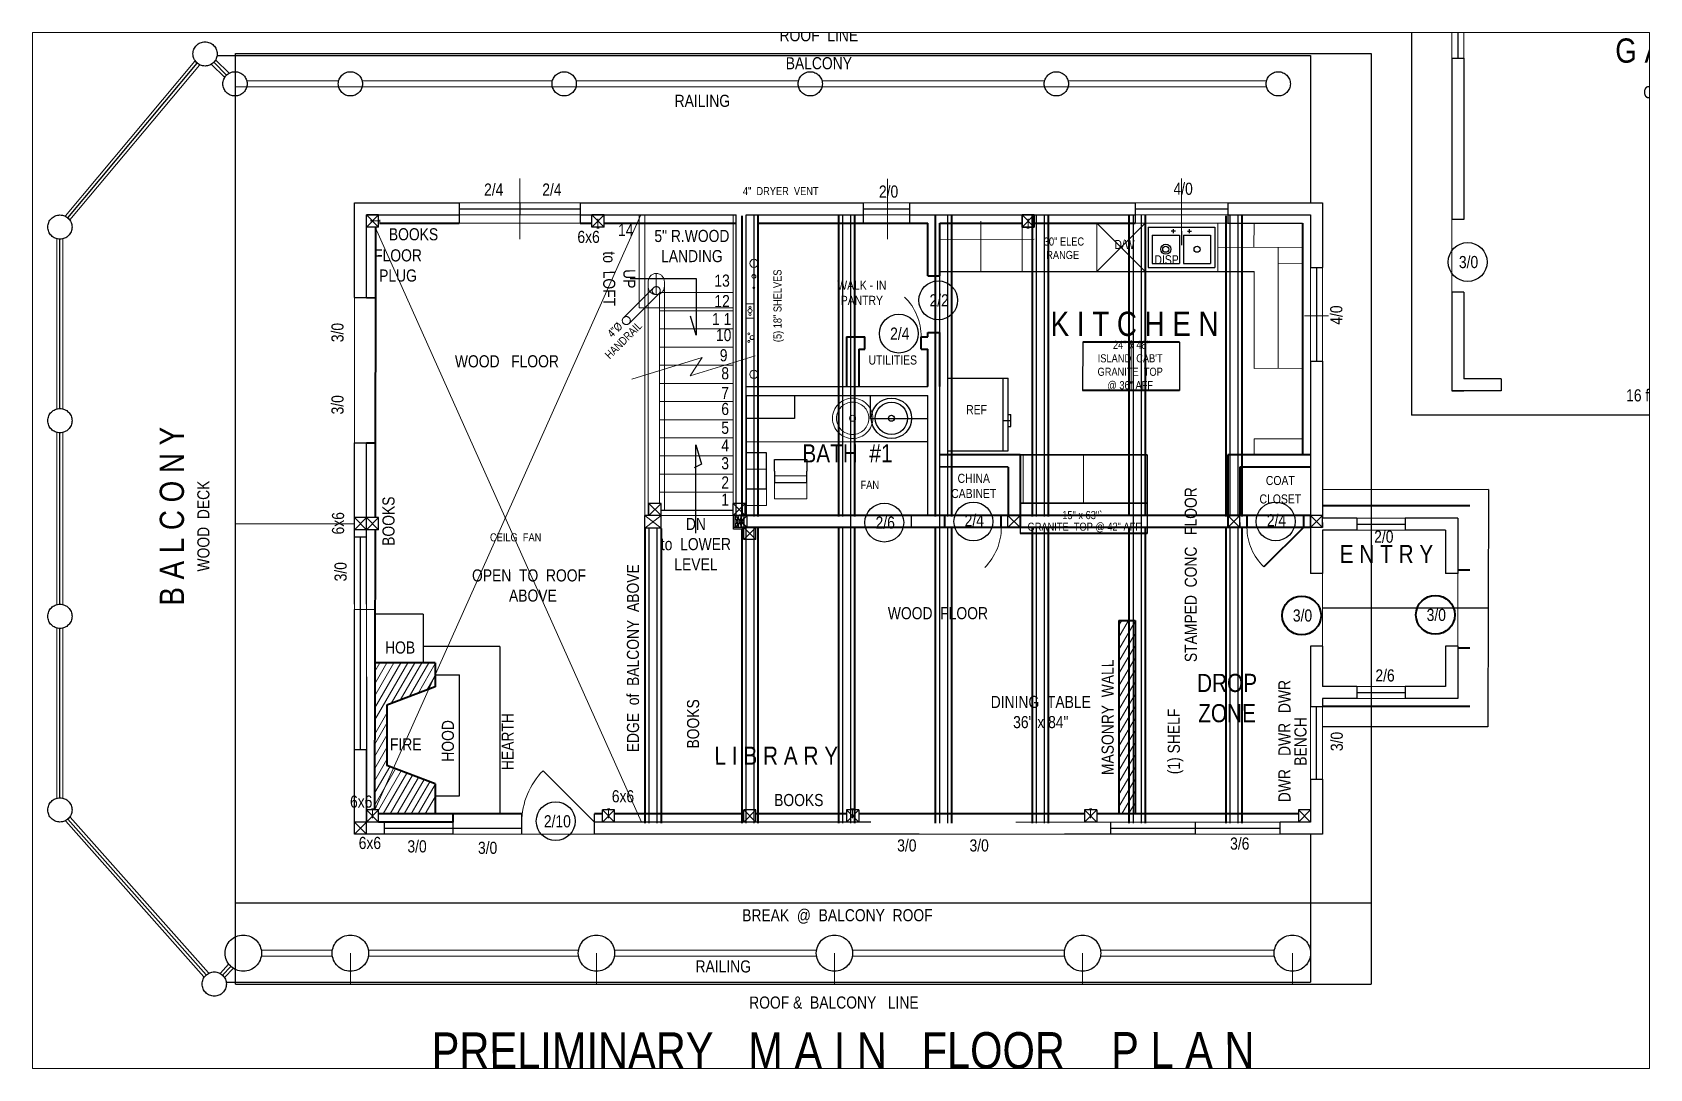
# Paper-space layout '11x17' of a CAD drawing. Header units: inches. Extents: x 0 to 16.7, y 0 to 10.7.
# The model-space entities are those that its viewports show. They can reach past a viewport. Long polylines and large blocks are cut down to what shows.
import ezdxf

# ---------------------------------------------------------------- set-up
doc = ezdxf.new("R2010")
doc.units = ezdxf.units.IN
doc.header["$MEASUREMENT"] = 0
for name, pattern in [('CENTER', [2, 1.25, -0.25, 0.25, -0.25]), ('DASHDOT2', [0.5, 0.25, -0.125, 0, -0.125]), ('HIDDEN', [0.375, 0.25, -0.125])]:
    doc.linetypes.add(name, pattern=pattern)
for name, color, linetype, lineweight in [('APPLIANCES', 7, 'Continuous', 20), ('CABINETS', 36, 'HIDDEN', 25), ('COUNTERTOPS', 7, 'Continuous', 30), ('FLOOR BEAMS', 18, 'Continuous', 30), ('MASONRY', 14, 'Continuous', 30), ('PLUMBING', 3, 'Continuous', 20), ('ROOF', 7, 'HIDDEN', 30), ('ROOF FRAMING', 7, 'Continuous', 20), ('STAIRS', 7, 'Continuous', 20), ('WALL FRAMING', 9, 'CENTER', 30), ('WALLS', 7, 'Continuous', 30), ('WINDOWS', 5, 'Continuous', 30)]:
    doc.layers.add(name, color=color, linetype=linetype, lineweight=lineweight)
for name, color, linetype in [('ELECTRICAL', 1, 'Continuous'), ('TEXT', 7, 'Continuous'), ('TEXT80', 9, 'Continuous')]:
    doc.layers.add(name, color=color, linetype=linetype)
doc.styles.add('ARCHENT', font='technical.ttf', dxfattribs={"height": 6})

psp = doc.layouts.new('11x17')

msp = doc.modelspace()

# ---------------------------------------------------------------- texts
at = {"layer": 'ELECTRICAL', "insert": (4581.63, 1542.08), "char_height": 6, "width": 360.0625, "attachment_point": 5, "rotation": 0.03277, "style": 'ARCHENT'}
msp.add_mtext('{\\C7;FLOOR\\PPLUG}', dxfattribs=at)
at = {"layer": 'TEXT80', "color": 9, "width": 360.0625, "attachment_point": 5, "style": 'ARCHENT'}
for s, insert, char_height, rotation in [('{\\C7;ROOF  LINE}', (4790.26, 1656.24), 6, 0.03277), ('{\\C7;G A R A G E}', (5224.07, 1648.6), 12, 0.03277), ('{\\C7;BALCONY}', (4790.26, 1642.35), 6, 0.03277), ('{\\C7;CONC   FLOOR}', (5223.81, 1628), 6, 0.03277), ('{\\C7;RAILING}', (4732.52, 1623.7), 6, 0.03277), ('{\\C7;2/4}', (4629.09, 1579.71), 6, 0.03277), ('{\\C7;2/4}', (4657.94, 1579.71), 6, 0.03277), ('{\\C7;2/0}', (4824.85, 1578.71), 6, 0.03277), ('{\\C7;4/0}', (4970.88, 1580.11), 6, 0.03277), ('{\\C7;6x6}', (4676.12, 1556.25), 6, 0.03277), ('{\\C7;5" R.WOOD\\PLANDING}', (4727.34, 1551.71), 6, 0.03277), ('{\\C7;UP\\Pto  LOFT}', (4691.31, 1535.52), 6, 270.03277), ('{\\C7;3/0}', (5112.37, 1543.77), 6, 0.03277), ('{\\C7; 13}', (4741.35, 1534.56), 6, 0.03277), ('{\\C7; 12}', (4741.35, 1524.45), 6, 0.03277), ('{\\C7;1 1}', (4742.13, 1515.54), 6, 0.03277), ('{\\C7;4/0}', (5046.84, 1517.52), 6, 90.03277), ('{\\C7;3/0}', (4551.68, 1508.85), 6, 90.03277), ('{\\C7; 4"%%C\\PHANDRAIL }', (4691.05, 1507.43), 4, 45.03277), ('{\\C7; 10}', (4742.13, 1507.56), 6, 0.03277), ('{\\C7; 9}', (4742.13, 1497.54), 6, 0.03277), ('{\\C7;8}', (4743.83, 1488.63), 6, 0.03277), ('{\\C7;7}', (4743.83, 1478.91), 6, 0.03277), ('{\\C7;16 ft  O.H. DOOR}', (5217.41, 1477.69), 6, 0.03277), ('{\\C7;6}', (4743.83, 1470.93), 6, 0.03277), ('{\\C7;B A L C O N Y}', (4469.6, 1417.79), 12, 90.03277), ('{\\C7;5}', (4743.83, 1461.59), 6, 0.03277), ('{\\C7; BALCONY  w/  RAILING}', (4394.75, 1415.5), 6, 90.03277), ('{\\C7;4}', (4743.83, 1452.92), 6, 0.03277), ('{\\C7;3}', (4743.83, 1444.04), 6, 0.03277), ('{\\C7;WOOD  DECK}', (4485.18, 1412.9), 6, 90.03277), ('{\\C7;2}', (4743.83, 1434.53), 6, 0.03277), ('{\\C7;1}', (4743.83, 1426.03), 6, 0.03277), ('{\\C7;6x6}', (4551.94, 1414.28), 6, 90.03277), ('{\\C7;DN\\Pto  LOWER \\PLEVEL}', (4729.32, 1403.96), 6, 0.03277), ('{\\C7;2/6}', (4823.17, 1414.58), 6, 0.03277), ('{\\C7;CEILG  FAN}', (4639.97, 1407.3), 4, 0.03277), ('{\\C7;2/0}', (5070.36, 1407.62), 6, 0.03277), ('{\\C7;3/0}', (4553.21, 1390.27), 6, 90.03277), ('{\\C7;OPEN  TO  ROOF\\P  ABOVE }', (4646.59, 1383.41), 6, 0.03277), ('{\\C7;3/0}', (5096.39, 1368.82), 6, 0.03277), ('{\\C7;2/6}', (5070.97, 1338.82), 6, 0.03277), ('{\\C7;6x6}', (4563.39, 1276.26), 6, 0.03277), ('{\\C7;6x6}', (4693.16, 1278.9), 6, 0.03277), ('{\\C7;2/10}', (4660.64, 1266.49), 6, 0.03277), ('{\\C7;6x6}', (4567.7, 1255.75), 6, 0.03277), ('{\\C7;3/0}', (4591.08, 1254.07), 6, 0.03277), ('{\\C7;3/0}', (4626.07, 1253.35), 6, 0.03277), ('{\\C7;3/0}', (4833.89, 1254.54), 6, 0.03277), ('{\\C7;3/0}', (4869.74, 1254.54), 6, 0.03277)]:
    msp.add_mtext(s, dxfattribs=dict(at, insert=insert, char_height=char_height, rotation=rotation))
at = {"layer": 'TEXT80', "attachment_point": 5, "style": 'ARCHENT'}
for s, insert, char_height, width, rotation in [('{\\C7;4"  DRYER  VENT}', (4771.38, 1578.99), 4, 360.0625, 0.03277), ('{\\C7;BOOKS}', (4589.32, 1557.54), 6, 360.0625, 359.96723), ('{\\C7;14}', (4694.54, 1559.68), 6, 360.0625, 0.03277), ('{\\C7;D/W}', (4941.81, 1552.49), 4.5, 270.0469, 0.03277), ('{\\C7;WALK - IN\\PPANTRY}', (4811.6, 1528.57), 4.5, 270.0469, 0.03277), ('{\\C7;2/2}', (4849.91, 1524.77), 6, 360.0625, 0.03277), ('{\\C7;K I T C H E N}', (4946.8, 1513.11), 12, 360.0625, 0.03277), ('{\\C7;2/4}', (4830.39, 1508.28), 6, 360.0625, 0.03277), ('{\\C7;WOOD   FLOOR}', (4635.62, 1494.56), 6, 360.0625, 0.03277), ('{\\C7;UTILITIES}', (4826.91, 1495.21), 4.5, 270.0469, 0.03277), ('{\\C7;REF}', (4868.45, 1470.63), 4.5, 270.0469, 0.03277), ('{\\C7;BATH  #1}', (4804.46, 1448.95), 9, 360.0625, 0.03277), ('{\\C7;FAN}', (4815.53, 1433.34), 4, 360.0625, 0.03277), ('{\\C7;CHINA}', (4867.06, 1436.55), 4.5, 270.0469, 0.03277), ('{\\C7;COAT}', (5019.05, 1435.47), 4.5, 270.0469, 0.03277), ('{\\C7;BOOKS}', (4576.96, 1415.32), 6, 360.0625, 89.96723), ('{\\C7;CABINET}', (4867.06, 1429.02), 4.5, 270.0469, 0.03277), ('{\\C7;STAMPED  CONC   FLOOR}', (4974.69, 1388.81), 6, 360.0625, 90.03277), ('{\\C7;CLOSET}', (5019.05, 1426.32), 4.5, 270.0469, 0.03277), ('{\\C7;2/4}', (4867.33, 1415.67), 6, 360.0625, 0.03277), ('{\\C7;2/4}', (5017.18, 1415.72), 6, 360.0625, 0.03277), ('{\\C7;E N T R Y}', (5071.67, 1399.08), 9, 360.0625, 0.03277), ('{\\C7;EDGE  of  BALCONY  ABOVE}', (4698.15, 1347.38), 6, 360.0625, 90.03277), ('{\\C7;WOOD  FLOOR}', (4849.3, 1369.68), 6, 360.0625, 0.03277), ('{\\C7;DROP\\PZONE  }', (4992.67, 1327.58), 9, 360.0625, 0.03277), ('{\\C7;BOOKS}', (4727.96, 1314.82), 6, 360.0625, 89.96723), ('{\\C7;DINING  TABLE\\P36" x 84"}', (4900.3, 1320.68), 6, 360.0625, 0.03277), ('{\\C7;FIRE}', (4585.46, 1304.68), 6, 360.0625, 359.96723), ('{\\C7;L I B R A R Y  }', (4769.17, 1299.08), 9, 360.0625, 0.03277), ('{\\C7;BOOKS}', (4780.32, 1277.04), 6, 360.0625, 359.96723), ('{\\C7;BREAK  @  BALCONY  ROOF}', (4799.47, 1219.36), 6, 360.0625, 0.03277), ('{\\C7;RAILING}', (4742.88, 1194.54), 6, 360.0625, 0.03277), ('{\\C7; ROOF &  BALCONY   LINE}', (4796.78, 1176.65), 6, 360.0625, 0.03277), ('{\\C7;PRELIMINARY   M A I N   FLOOR    P L A N}', (4802.27, 1152.83), 18, 435.3193, 0.03277)]:
    msp.add_mtext(s, dxfattribs=dict(at, insert=insert, char_height=char_height, width=width, rotation=rotation))
at = {"layer": 'TEXT80', "color": 6, "width": 360.0625, "attachment_point": 5, "style": 'ARCHENT'}
for s, insert, char_height, rotation in [('{\\C7; 30" ELEC\\PRANGE}', (4911.15, 1550.63), 4, 0.03277), ('{\\C7;(5) 18" SHELVES}', (4770.37, 1522.1), 4, 90.03277), ('{\\C7; 24" x 48"\\PISLAND  CAB\'T\\PGRANITE  TOP\\P@ 36" AFF}', (4944.62, 1492.35), 4, 0.03277), ('{\\C7;\\P15" x 63"`}', (4920.86, 1421.68), 4, 0.03277), ('{\\C7;\\PGRANITE  TOP @ 42" AFF}', (4921.84, 1415.54), 4, 0.03277), ('{\\C7; }', (4768.35, 1401.15), 3, 0.03277)]:
    msp.add_mtext(s, dxfattribs=dict(at, insert=insert, char_height=char_height, rotation=rotation))
at = {"layer": 'TEXT80', "color": 3, "insert": (4962.65, 1544.91), "char_height": 4.5, "width": 270.0469, "attachment_point": 5, "rotation": 0.03277, "style": 'ARCHENT'}
msp.add_mtext('{\\C7;DISP}', dxfattribs=at)
at = {"layer": 'TEXT80', "color": 7, "insert": (4551.68, 1473.03), "char_height": 6, "width": 360.0625, "attachment_point": 5, "rotation": 90.03277, "style": 'ARCHENT'}
msp.add_mtext('{\\C7;3/0}', dxfattribs=at)
at = {"layer": 'TEXT80', "color": 7, "linetype": 'Continuous', "lineweight": 40, "insert": (5030.05, 1368.54), "char_height": 6, "width": 360.0625, "attachment_point": 5, "rotation": 0.03277, "style": 'ARCHENT'}
msp.add_mtext('{\\C7;3/0}', dxfattribs=at)
at = {"layer": 'TEXT80', "color": 1, "linetype": 'Continuous', "lineweight": 30, "char_height": 6, "width": 360.0625, "attachment_point": 5, "style": 'ARCHENT'}
for s, insert, rotation in [('{\\C7;HOB}', (4582.67, 1352.65), 359.96723), ('{\\C7;HOOD}', (4606.4, 1306.39), 89.96723), ('{\\C7;HEARTH}', (4635.98, 1306.05), 89.96723)]:
    msp.add_mtext(s, dxfattribs=dict(at, insert=insert, rotation=rotation))
at = {"layer": 'TEXT80', "color": 9, "linetype": 'Continuous', "insert": (4998.94, 1255.44), "char_height": 6, "width": 360.0625, "attachment_point": 5, "rotation": 0.03277, "style": 'ARCHENT'}
msp.add_mtext('{\\C7;3/6}', dxfattribs=at)
at = {"layer": 'WALLS', "color": 9, "char_height": 6, "width": 360.0625, "attachment_point": 5, "rotation": 90.03277, "style": 'ARCHENT'}
for s, insert in [('{\\C7;MASONRY  WALL }', (4933.49, 1318.09)), ('{\\C7;DWR}', (5021.1, 1328.39)), ('{\\C7;(1) SHELF }', (4967.14, 1306.1)), ('{\\C7;DWR}', (5021.1, 1307.13)), ('{\\C7;BENCH}', (5029.09, 1306.1)), ('{\\C7;3/0}', (5047.06, 1306.1)), ('{\\C7;DWR}', (5021.1, 1284.21))]:
    msp.add_mtext(s, dxfattribs=dict(at, insert=insert))

# ---------------------------------------------------------------- linework, layer by layer
at = {"layer": 'CABINETS', "lineweight": 20, "ltscale": 15}
for p, q in [((4870.64, 1564.15), (4870.64, 1539.15)), ((4891.03, 1561.17), (4891.02, 1539.16)), ((4928.02, 1563.15), (4928.02, 1539.16)), ((4952.02, 1563.16), (4952.02, 1539.16)), ((4988.02, 1563.16), (4988.02, 1539.16)), ((5006.02, 1563.16), (5005.91, 1551.04)), ((4850.27, 1555.06), (4897.02, 1555.15)), ((4988.02, 1551.08), (5030.02, 1551.24)), ((5018.01, 1551.2), (5017.95, 1491.32)), ((5018.01, 1543.3), (5030.02, 1543.16)), ((4945.05, 1505.12), (4945.05, 1480.12)), ((4891.55, 1448.15), (4891.55, 1424.16)), ((4921.55, 1448.15), (4921.55, 1424.16))]:
    msp.add_line(p, q, dxfattribs=at)
at = {"layer": 'CABINETS', "ltscale": 15}
for p, q in [((4778.27, 1477.68), (4778.28, 1466.19)), ((4815.77, 1477.55), (4815.75, 1466.06)), ((4778.28, 1466.19), (4754.27, 1466.24)), ((4815.75, 1466.19), (4844.27, 1466.24))]:
    msp.add_line(p, q, dxfattribs=at)
at = {"layer": 'COUNTERTOPS', "ltscale": 15}
for p, q in [((4850.28, 1539.16), (5006.02, 1539.16)), ((4854.17, 1486.21), (4884.17, 1486.21)), ((4854.17, 1450.21), (4854.17, 1486.21)), ((4881.61, 1450.21), (4881.61, 1486.21)), ((4884.17, 1450.21), (4884.17, 1486.21)), ((4884.17, 1468.21), (4885.45, 1468.21)), ((4884.17, 1468.21), (4885.45, 1468.21)), ((4885.45, 1462.21), (4885.45, 1468.21)), ((4881.61, 1465.21), (4884.17, 1465.21)), ((4884.17, 1465.21), (4885.45, 1465.21)), ((4884.17, 1462.21), (4885.45, 1462.21)), ((4854.17, 1450.21), (4884.17, 1450.21))]:
    msp.add_line(p, q, dxfattribs=at)
at = {"layer": 'COUNTERTOPS', "lineweight": 20, "ltscale": 15}
for p, q in [((5006.02, 1539.16), (5006.03, 1491.02)), ((5006.03, 1491.02), (5030.02, 1491.12)), ((5006.04, 1456.08), (5030.02, 1456.16)), ((5006.04, 1456.08), (5006.04, 1448.15))]:
    msp.add_line(p, q, dxfattribs=at)
at = {"layer": 'COUNTERTOPS', "color": 0, "linetype": 'Continuous', "lineweight": 40, "ltscale": 25}
for p, q in [((4969.08, 1504.08), (4921.08, 1504.15)), ((4969.05, 1480.08), (4921.05, 1480.15)), ((4953.02, 1448.09), (4890.08, 1448.21)), ((4953.04, 1424.12), (4890.04, 1424.21)), ((4953.02, 1409.15), (4890.02, 1409.21))]:
    msp.add_line(p, q, dxfattribs=at)
at = {"layer": 'COUNTERTOPS', "color": 38, "lineweight": 30, "ltscale": 15}
msp.add_line((4754.27, 1454.79), (4844.27, 1454.66), dxfattribs=at)
at = {"layer": 'FLOOR BEAMS', "color": 3, "linetype": 'HIDDEN', "lineweight": 40, "ltscale": 15}
for p, q in [((4752.02, 1566.69), (4752.02, 1417.69)), ((4760.02, 1566.69), (4760.02, 1417.69)), ((4800.02, 1566.69), (4800.02, 1417.69)), ((4808.02, 1566.69), (4808.02, 1417.69)), ((4848.02, 1566.69), (4848.02, 1417.69)), ((4856.02, 1566.69), (4856.02, 1417.69)), ((4896.02, 1566.69), (4896.02, 1417.69)), ((4904.02, 1566.69), (4904.02, 1417.69)), ((4944.02, 1566.94), (4944.02, 1417.94)), ((4952.02, 1566.99), (4952.02, 1417.93)), ((4992.02, 1566.69), (4992.02, 1417.64)), ((5000.02, 1566.69), (5000.02, 1417.63)), ((4704.02, 1411.69), (4704.02, 1265.69)), ((4712.02, 1411.69), (4712.02, 1265.69)), ((4752.02, 1411.69), (4752.02, 1265.69)), ((4760.02, 1411.69), (4760.02, 1265.69)), ((4800.02, 1411.69), (4800.02, 1265.69)), ((4808.02, 1411.69), (4808.02, 1265.69)), ((4848.02, 1411.69), (4848.02, 1265.69)), ((4856.02, 1411.69), (4856.02, 1265.69)), ((4896.02, 1411.69), (4896.02, 1265.69)), ((4904.02, 1411.69), (4904.02, 1265.69)), ((4944.02, 1411.69), (4944.02, 1265.69)), ((4952.02, 1411.69), (4952.02, 1265.69)), ((4992.02, 1411.69), (4992.02, 1265.69)), ((5000.02, 1411.69), (5000.02, 1265.69))]:
    msp.add_line(p, q, dxfattribs=at)
at = {"layer": 'FLOOR BEAMS', "color": 9, "linetype": 'HIDDEN', "lineweight": 30, "ltscale": 15}
for p, q in [((4754.02, 1566.69), (4754.02, 1417.69)), ((4758.02, 1566.69), (4758.02, 1417.69)), ((4802.02, 1566.69), (4802.02, 1417.69)), ((4806.02, 1566.69), (4806.02, 1417.69)), ((4854.02, 1566.69), (4854.02, 1417.69)), ((4898.02, 1566.69), (4898.02, 1417.69)), ((4902.02, 1566.69), (4902.02, 1417.69)), ((4946.02, 1567.16), (4946.02, 1265.69)), ((4950.02, 1567.16), (4950.02, 1265.69)), ((4994.02, 1566.69), (4994.02, 1417.64)), ((4998.02, 1566.69), (4998.02, 1417.63)), ((4850.02, 1563.16), (4850.02, 1417.69)), ((4706.02, 1411.69), (4706.02, 1265.69)), ((4710.02, 1411.69), (4710.02, 1265.69)), ((4754.02, 1411.69), (4754.02, 1265.69)), ((4758.02, 1411.69), (4758.02, 1265.69)), ((4802.02, 1411.69), (4802.02, 1265.69)), ((4806.02, 1411.69), (4806.02, 1265.69)), ((4850.02, 1411.69), (4850.02, 1265.69)), ((4854.02, 1411.69), (4854.02, 1265.69)), ((4898.02, 1411.69), (4898.02, 1265.69)), ((4902.02, 1411.69), (4902.02, 1265.69)), ((4994.02, 1411.69), (4994.02, 1265.69)), ((4998.02, 1411.69), (4998.02, 1265.69))]:
    msp.add_line(p, q, dxfattribs=at)
at = {"layer": 'FLOOR BEAMS', "color": 7, "lineweight": 30, "ltscale": 15}
for p, q in [((4891.02, 1567.16), (4891.02, 1561.16)), ((4897.02, 1567.16), (4897.02, 1561.16)), ((4891.02, 1561.16), (4897.02, 1561.16))]:
    msp.add_line(p, q, dxfattribs=at)
at = {"layer": 'FLOOR BEAMS', "color": 7, "lineweight": 5, "ltscale": 15}
for p, q in [((4891.02, 1561.16), (4897.02, 1567.16)), ((4891.02, 1567.16), (4897.02, 1561.16))]:
    msp.add_line(p, q, dxfattribs=at)
at = {"layer": 'FLOOR BEAMS', "color": 3, "linetype": 'HIDDEN', "lineweight": 40, "ltscale": 25}
for p, q in [((5034.02, 1418.16), (4750.77, 1418.16)), ((5034.02, 1412.16), (4752.02, 1412.16))]:
    msp.add_line(p, q, dxfattribs=at)
at = {"layer": 'FLOOR BEAMS', "color": 7, "linetype": 'HIDDEN', "lineweight": 20, "ltscale": 20}
msp.add_line((4566.02, 1266.16), (4568.55, 1266.16), dxfattribs=at)
at = {"layer": 'MASONRY', "color": 1, "linetype": 'Continuous', "lineweight": 30, "ltscale": 15}
for p, q in [((4594.09, 1369.16), (4570.09, 1369.16)), ((4632.09, 1353.16), (4594.09, 1353.16))]:
    msp.add_line(p, q, dxfattribs=at)
at = {"layer": 'MASONRY', "color": 1, "linetype": 'Continuous', "lineweight": 30, "ltscale": 20}
for p, q in [((4594.09, 1369.16), (4594.09, 1345.16)), ((4632.09, 1353.16), (4632.09, 1270.16))]:
    msp.add_line(p, q, dxfattribs=at)
at = {"layer": 'MASONRY', "color": 1, "lineweight": 40, "ltscale": 15}
for p, q in [((4939.02, 1366.16), (4939.02, 1270.16)), ((4947.02, 1366.16), (4947.02, 1270.16))]:
    msp.add_line(p, q, dxfattribs=at)
at = {"layer": 'MASONRY', "color": 1, "linetype": 'Continuous', "lineweight": 40, "ltscale": 25}
msp.add_line((4939.02, 1366.16), (4947.02, 1366.16), dxfattribs=at)
at = {"layer": 'MASONRY', "color": 1, "linetype": 'Continuous', "lineweight": 9, "ltscale": 20}
for p, q in [((4943.86, 1366.16), (4939.02, 1357.76)), ((4940.4, 1366.16), (4939.02, 1363.76)), ((4947.02, 1365.62), (4939.02, 1351.76)), ((4947.02, 1359.62), (4939.02, 1345.76)), ((4947.02, 1353.62), (4939.02, 1339.76)), ((4947.02, 1347.62), (4939.02, 1333.76)), ((4586.48, 1345.16), (4570.09, 1316.76)), ((4579.55, 1345.16), (4570.09, 1328.76)), ((4576.09, 1345.16), (4570.09, 1334.76)), ((4572.62, 1345.16), (4570.09, 1340.76)), ((4583.01, 1345.16), (4570.09, 1322.76)), ((4589.94, 1345.16), (4578.3, 1324.99)), ((4593.41, 1345.16), (4582.72, 1326.64)), ((4596.87, 1345.16), (4587.14, 1328.3)), ((4600.09, 1344.73), (4591.56, 1329.96)), ((4947.02, 1341.62), (4939.02, 1327.76)), ((4600.09, 1338.73), (4595.98, 1331.62)), ((4947.02, 1335.62), (4939.02, 1321.76)), ((4947.02, 1329.62), (4939.02, 1315.76)), ((4947.02, 1323.62), (4939.02, 1309.76)), ((4576.09, 1320.16), (4570.09, 1309.76)), ((4576.09, 1315.16), (4570.09, 1304.76)), ((4947.02, 1317.62), (4939.02, 1303.76)), ((4576.09, 1309.16), (4570.09, 1298.76)), ((4947.02, 1311.62), (4939.02, 1297.76)), ((4576.09, 1303.16), (4570.09, 1292.76)), ((4947.02, 1305.62), (4939.02, 1291.76)), ((4947.02, 1299.62), (4939.02, 1285.76)), ((4576.09, 1297.16), (4570.09, 1286.76)), ((4577.51, 1293.62), (4570.09, 1280.76)), ((4580.36, 1292.56), (4570.09, 1274.76)), ((4583.2, 1291.49), (4572.02, 1272.11)), ((4947.02, 1293.62), (4939.02, 1279.76)), ((4586.05, 1290.42), (4574.35, 1270.16)), ((4588.9, 1289.35), (4577.82, 1270.16)), ((4591.75, 1288.28), (4581.28, 1270.16)), ((4594.6, 1287.22), (4584.75, 1270.16)), ((4597.44, 1286.15), (4588.21, 1270.16)), ((4600.09, 1284.73), (4591.67, 1270.16)), ((4947.02, 1287.62), (4939.02, 1273.76)), ((4600.09, 1278.73), (4595.14, 1270.16)), ((4947.02, 1281.62), (4940.4, 1270.16)), ((4947.02, 1275.62), (4943.86, 1270.16))]:
    msp.add_line(p, q, dxfattribs=at)
at = {"layer": 'MASONRY', "color": 1, "linetype": 'Continuous', "lineweight": 40, "ltscale": 15}
for p, q in [((4600.09, 1345.16), (4570.09, 1345.16)), ((4600.09, 1345.16), (4600.09, 1333.16)), ((4576.09, 1324.16), (4576.09, 1294.16)), ((4600.09, 1285.16), (4600.09, 1270.16))]:
    msp.add_line(p, q, dxfattribs=at)
at = {"layer": 'MASONRY', "color": 1, "linetype": 'HIDDEN', "lineweight": 30, "ltscale": 20}
for p, q in [((4600.09, 1339.16), (4612.09, 1339.16)), ((4612.09, 1279.16), (4612.09, 1339.16)), ((4600.09, 1279.16), (4612.09, 1279.16))]:
    msp.add_line(p, q, dxfattribs=at)
at = {"layer": 'MASONRY', "color": 1, "linetype": 'Continuous', "lineweight": 40, "ltscale": 20}
for p, q in [((4600.09, 1333.16), (4576.09, 1324.16)), ((4600.09, 1285.16), (4576.09, 1294.16))]:
    msp.add_line(p, q, dxfattribs=at)
at = {"layer": 'PLUMBING', "lineweight": 30, "ltscale": 15}
for p, q in [((4953.52, 1561.15), (4986.52, 1561.16)), ((4953.52, 1561.15), (4953.52, 1541.16)), ((4955.52, 1557.16), (4955.52, 1543.16)), ((4955.52, 1557.16), (4969.02, 1557.16)), ((4967.02, 1559.16), (4965.02, 1559.16)), ((4966.02, 1558.16), (4966.02, 1560.16)), ((4969.02, 1557.16), (4969.02, 1543.16)), ((4970.02, 1559.11), (4970.02, 1552.11)), ((4971.02, 1557.16), (4971.02, 1543.16)), ((4971.02, 1557.16), (4984.52, 1557.16)), ((4973.02, 1559.16), (4975.02, 1559.16)), ((4974.02, 1558.16), (4974.02, 1560.16)), ((4984.52, 1557.16), (4984.52, 1543.16)), ((4986.52, 1561.16), (4986.52, 1541.16)), ((4953.52, 1541.16), (4986.52, 1541.16)), ((4955.52, 1543.16), (4969.02, 1543.16)), ((4971.02, 1543.16), (4984.52, 1543.16))]:
    msp.add_line(p, q, dxfattribs=at)
at = {"layer": 'PLUMBING', "lineweight": 20, "ltscale": 15}
for p, q in [((4754.27, 1523.16), (4758.01, 1523.16)), ((4754.27, 1515.96), (4758.01, 1515.96)), ((4758.01, 1523.16), (4758.01, 1515.96))]:
    msp.add_line(p, q, dxfattribs=at)
at = {"layer": 'PLUMBING', "color": 7, "linetype": 'Continuous', "lineweight": 30, "ltscale": 15}
for p, q in [((4764.27, 1449.16), (4754.27, 1449.16)), ((4764.27, 1431.16), (4764.27, 1449.16)), ((4768.27, 1440.16), (4768.27, 1445.86)), ((4768.27, 1445.86), (4784.27, 1445.86)), ((4784.27, 1445.86), (4784.27, 1440.16)), ((4768.27, 1440.16), (4768.27, 1434.46)), ((4784.27, 1434.46), (4784.27, 1440.16)), ((4764.27, 1431.16), (4754.27, 1431.16)), ((4768.27, 1434.46), (4784.27, 1434.46))]:
    msp.add_line(p, q, dxfattribs=at)
at = {"layer": 'PLUMBING', "color": 9, "linetype": 'HIDDEN', "lineweight": 20, "ltscale": 15}
for p, q in [((4764.27, 1441.16), (4754.27, 1441.16)), ((4764.27, 1441.16), (4764.27, 1423.16)), ((4768.27, 1432.16), (4768.27, 1437.86)), ((4768.27, 1437.86), (4784.27, 1437.86)), ((4784.27, 1437.86), (4784.27, 1432.16)), ((4768.27, 1432.16), (4768.27, 1426.46)), ((4784.27, 1426.46), (4784.27, 1432.16)), ((4764.27, 1423.16), (4754.27, 1423.16)), ((4768.27, 1426.46), (4784.27, 1426.46))]:
    msp.add_line(p, q, dxfattribs=at)
at = {"layer": 'PLUMBING', "color": 3, "linetype": 'HIDDEN', "lineweight": 20, "ltscale": 15}
for p, q in [((4764.27, 1432.16), (4764.27, 1441.16)), ((4764.27, 1440.16), (4764.27, 1431.16))]:
    msp.add_line(p, q, dxfattribs=at)
at = {"layer": 'PLUMBING', "color": 3, "lineweight": 30, "ltscale": 15}
msp.add_circle((4962.27, 1550.16), 2.5, dxfattribs=at)
at = {"layer": 'PLUMBING', "lineweight": 30, "ltscale": 15}
for centre in [(4962.27, 1550.16), (4962.27, 1550.16), (4977.77, 1550.16)]:
    msp.add_circle(centre, 1.5, dxfattribs=at)
at = {"layer": 'PLUMBING', "color": 3, "lineweight": 20, "ltscale": 15}
for centre, radius in [((4758.06, 1543.16), 2), ((4758.06, 1536.67), 1), ((4758.06, 1531.01), 0.5), ((4756.14, 1519.66), 1), ((4756.14, 1521.49), 0.5), ((4756.14, 1517.77), 0.5), ((4755.57, 1508.21), 0.5), ((4755.57, 1504.48), 0.5), ((4757.14, 1506.37), 1), ((4758.04, 1488.16), 2)]:
    msp.add_circle(centre, radius, dxfattribs=at)
at = {"layer": 'PLUMBING', "color": 252, "linetype": 'HIDDEN', "lineweight": 20, "ltscale": 15}
for radius in [10, 8]:
    msp.add_circle((4807.02, 1466.34), radius, dxfattribs=at)
at = {"layer": 'PLUMBING', "color": 7, "linetype": 'Continuous', "lineweight": 30, "ltscale": 15}
for radius in [10, 8, 1.5]:
    msp.add_circle((4826.27, 1466.34), radius, dxfattribs=at)
at = {"layer": 'PLUMBING', "color": 252, "linetype": 'Continuous', "lineweight": 5, "ltscale": 15}
msp.add_circle((4807.02, 1466.34), 1.5, dxfattribs=at)
at = {"layer": 'ROOF', "color": 9, "ltscale": 50}
for p, q in [((5084.02, 1804.91), (5084.02, 1467.91)), ((5365.02, 1467.91), (5084.02, 1467.91)), ((5122.25, 1431.1), (5040.02, 1430.91)), ((4560.02, 1414.1), (4501.02, 1413.91)), ((5122.1, 1372.25), (5040.17, 1372.25)), ((5121.95, 1313.41), (5040.02, 1313.41))]:
    msp.add_line(p, q, dxfattribs=at)
at = {"layer": 'ROOF', "color": 9, "linetype": 'HIDDEN', "ltscale": 50}
for p, q in [((4501.02, 1647.16), (5064.02, 1647.16)), ((4501.02, 1185.85), (4501.02, 1647.16)), ((5064.02, 1647.16), (5064.02, 1185.85)), ((5122.25, 1431.1), (5121.95, 1313.41)), ((4501.02, 1226.16), (5064.02, 1226.16)), ((4501.02, 1185.85), (5064.02, 1185.85))]:
    msp.add_line(p, q, dxfattribs=at)
at = {"layer": 'ROOF', "color": 9, "linetype": 'HIDDEN', "lineweight": 20, "ltscale": 50}
for p, q in [((4500.82, 1630.66), (5012.21, 1630.66)), ((4506.63, 1633.66), (4552.21, 1633.66)), ((4563.83, 1633.66), (4658.21, 1633.66)), ((4669.83, 1633.66), (4780.21, 1633.66)), ((4791.83, 1633.66), (4902.21, 1633.66)), ((4913.83, 1633.66), (5012.21, 1633.66))]:
    msp.add_line(p, q, dxfattribs=at)
at = {"layer": 'ROOF FRAMING', "color": 1, "linetype": 'DASHDOT2', "lineweight": 9, "ltscale": 150}
msp.add_line((4709.67, 1527.64), (4709.67, 1538.16), dxfattribs=at)
at = {"layer": 'STAIRS', "color": 9, "linetype": 'CENTER', "lineweight": 9, "ltscale": 25}
for p, q in [((4570.09, 1272.16), (4702.09, 1567.16)), ((4570.37, 1561.14), (4702.37, 1266.14))]:
    msp.add_line(p, q, dxfattribs=at)
at = {"layer": 'STAIRS', "color": 9, "linetype": 'Continuous', "lineweight": 20, "ltscale": 15}
for p, q in [((4701.27, 1567.16), (4701.27, 1521.16)), ((4747.77, 1420.66), (4747.77, 1567.16)), ((4711.27, 1424.17), (4711.27, 1528.66)), ((4711.27, 1521.16), (4701.27, 1521.16))]:
    msp.add_line(p, q, dxfattribs=at)
at = {"layer": 'STAIRS', "color": 9, "linetype": 'HIDDEN', "lineweight": 20, "ltscale": 15}
for p, q in [((4704.02, 1418.14), (4704.02, 1567.16)), ((4705.67, 1420.66), (4705.67, 1534.16)), ((4713.67, 1420.66), (4713.67, 1534.16)), ((4747.77, 1521.16), (4711.27, 1521.16))]:
    msp.add_line(p, q, dxfattribs=at)
at = {"layer": 'STAIRS', "color": 9, "linetype": 'HIDDEN', "lineweight": 9, "ltscale": 15}
for p, q in [((4708.25, 1531.05), (4693.4, 1516.2)), ((4711.08, 1528.22), (4696.23, 1513.37))]:
    msp.add_line(p, q, dxfattribs=at)
at = {"layer": 'STAIRS', "color": 9, "lineweight": 20, "ltscale": 15}
for p, q in [((4747.77, 1528.66), (4711.27, 1528.66)), ((4747.77, 1519.66), (4711.27, 1519.66)), ((4747.77, 1510.66), (4711.27, 1510.66)), ((4747.77, 1501.66), (4711.27, 1501.66)), ((4747.77, 1492.66), (4711.27, 1492.66)), ((4747.77, 1483.66), (4711.27, 1483.66)), ((4747.77, 1465.66), (4711.27, 1465.66)), ((4747.77, 1456.66), (4711.27, 1456.66)), ((4747.77, 1447.66), (4711.27, 1447.66)), ((4747.77, 1438.66), (4711.27, 1438.66)), ((4747.77, 1429.66), (4711.27, 1429.66)), ((4749.27, 1418.16), (4711.27, 1418.17))]:
    msp.add_line(p, q, dxfattribs=at)
at = {"layer": 'STAIRS', "lineweight": 20, "ltscale": 15}
for p, q in [((4697.56, 1485.73), (4732.5, 1496.52)), ((4726.55, 1487.39), (4758.63, 1497.29)), ((4732.5, 1496.52), (4726.55, 1487.39)), ((4705.67, 1418.16), (4705.67, 1478.16)), ((4747.77, 1474.66), (4711.27, 1474.66))]:
    msp.add_line(p, q, dxfattribs=at)
at = {"layer": 'STAIRS', "color": 9, "linetype": 'Continuous', "lineweight": 30, "ltscale": 15}
for p, q in [((4844.27, 1418.16), (4844.27, 1477.66)), ((4850.27, 1412.16), (4850.31, 1482.16)), ((4836.02, 1418.16), (4836.02, 1412.14))]:
    msp.add_line(p, q, dxfattribs=at)
at = {"layer": 'STAIRS', "linetype": 'Continuous', "lineweight": 30, "ltscale": 15}
for p, q in [((4993.02, 1414.71), (4993.02, 1412.21)), ((4999.02, 1414.69), (4999.02, 1412.19)), ((5034.02, 1414.71), (5034.02, 1412.21)), ((5040.02, 1414.69), (5040.02, 1412.19))]:
    msp.add_line(p, q, dxfattribs=at)
at = {"layer": 'STAIRS', "color": 9, "linetype": 'DASHDOT2', "lineweight": 9, "ltscale": 150}
for centre in [(4709.67, 1529.64), (4694.82, 1514.79)]:
    msp.add_circle(centre, 2, dxfattribs=at)
at = {"layer": 'STAIRS', "color": 9, "linetype": 'HIDDEN', "lineweight": 9, "ltscale": 15}
for centre, start, end in [((4709.67, 1534.16), 0, 180), ((4709.67, 1531.64), 180, 0)]:
    msp.add_arc(centre, 4, start, end, dxfattribs=at)
at = {"layer": 'TEXT', "color": 9, "linetype": 'Continuous', "ltscale": 15}
for p, q in [((4696.78, 1535.6), (4729.52, 1535.6)), ((4729.52, 1535.6), (4729.52, 1507.58)), ((4729.52, 1507.58), (4726.66, 1517.05))]:
    msp.add_line(p, q, dxfattribs=at)
at = {"layer": 'TEXT', "linetype": 'Continuous', "ltscale": 15}
for p, q in [((4729.24, 1409.43), (4729.24, 1453.14)), ((4729.24, 1453.14), (4732.1, 1443.67))]:
    msp.add_line(p, q, dxfattribs=at)
at = {"layer": 'TEXT', "ltscale": 15}
msp.add_line((4732.1, 1443.67), (4728.45, 1441.73), dxfattribs=at)
at = {"layer": 'TEXT', "color": 9, "linetype": 'Continuous', "ltscale": 15}
for centre in [(5111.92, 1543.83), (4822.72, 1414.64), (4659.83, 1266.59)]:
    msp.add_circle(centre, 9.63, dxfattribs=at)
at = {"layer": 'TEXT', "linetype": 'Continuous', "ltscale": 15}
for centre in [(4849.46, 1524.84), (4829.94, 1508.34), (4866.88, 1415.16), (5016.74, 1415.21)]:
    msp.add_circle(centre, 9.63, dxfattribs=at)
at = {"layer": 'TEXT', "color": 7, "linetype": 'Continuous', "lineweight": 40, "ltscale": 15}
for centre in [(5029.6, 1368.6), (5095.94, 1368.89)]:
    msp.add_circle(centre, 9.63, dxfattribs=at)
at = {"layer": 'WALL FRAMING', "color": 9, "lineweight": 9, "ltscale": 15}
for p, q in [((5104.02, 1688.91), (5104.02, 1644.91)), ((5110.02, 1688.91), (5110.02, 1644.91)), ((4812.28, 1573.15), (4835.28, 1573.15)), ((4812.28, 1567.15), (4835.28, 1567.15)), ((5104.02, 1564.91), (5104.02, 1528.91)), ((4812.28, 1563.15), (4835.28, 1563.15)), ((5081.02, 1416.91), (5057.02, 1416.91)), ((5081.02, 1410.91), (5057.02, 1410.91)), ((5040.02, 1389.41), (5040.02, 1353.41)), ((5107.02, 1389.41), (5107.02, 1353.41)), ((5081.02, 1333.41), (5057.02, 1333.41)), ((5081.02, 1327.41), (5057.02, 1327.41)), ((5019.02, 1260.16), (4935.02, 1260.16)), ((4558.02, 1201.16), (4558.02, 1186.16)), ((4680.02, 1201.16), (4680.02, 1186.16)), ((4798.02, 1201.16), (4798.02, 1186.16)), ((4921.02, 1201.16), (4921.02, 1186.16)), ((5025.02, 1201.16), (5025.02, 1186.16))]:
    msp.add_line(p, q, dxfattribs=at)
at = {"layer": 'WALL FRAMING', "color": 9, "linetype": 'HIDDEN', "lineweight": 9, "ltscale": 15}
for p, q in [((4497.74, 1637.56), (4491.37, 1643.92)), ((4495.62, 1635.44), (4489.25, 1641.8))]:
    msp.add_line(p, q, dxfattribs=at)
at = {"layer": 'WALL FRAMING', "color": 9, "linetype": 'Continuous', "ltscale": 50}
for p, q in [((4491.97, 1646.16), (5034.02, 1646.16)), ((5034.02, 1646.16), (5034.02, 1573.16)), ((4417.87, 1565.76), (4482.07, 1642.45)), ((4414.02, 1471.16), (4414.02, 1555.16)), ((4414.02, 1374.16), (4414.02, 1459.16)), ((4414.02, 1278.16), (4414.02, 1362.16)), ((4418, 1267.67), (4486.57, 1190.34)), ((5034.02, 1259.78), (5034.02, 1186.85)), ((4496.47, 1186.85), (5034.02, 1186.85))]:
    msp.add_line(p, q, dxfattribs=at)
at = {"layer": 'WALL FRAMING', "color": 9, "ltscale": 15}
for p, q in [((5104.02, 1644.91), (5104.02, 1564.91)), ((5104.07, 1644.91), (5110.07, 1644.91)), ((5110.02, 1644.91), (5110.02, 1564.91)), ((4612.02, 1573.16), (4612.02, 1563.16)), ((4642.02, 1573.16), (4642.02, 1567.16)), ((4672.02, 1573.16), (4672.02, 1563.16)), ((4812.28, 1573.15), (4812.28, 1563.16)), ((4835.28, 1573.15), (4835.28, 1563.16)), ((4947.02, 1573.16), (4947.02, 1563.16)), ((4993.02, 1573.16), (4993.02, 1563.16)), ((4566.02, 1561.16), (4566.02, 1567.16)), ((4572.02, 1567.16), (4566.02, 1567.16)), ((4572.02, 1561.16), (4572.02, 1567.16)), ((4677.77, 1561.16), (4677.77, 1567.16)), ((4683.77, 1567.16), (4677.77, 1567.16)), ((4683.77, 1561.16), (4683.77, 1567.16)), ((4835.28, 1567.16), (4844.27, 1567.16)), ((4891.02, 1561.17), (4891.02, 1567.17)), ((4897.02, 1567.17), (4891.02, 1567.17)), ((4897.02, 1561.17), (4897.02, 1567.17)), ((5109.98, 1564.91), (5103.98, 1564.91)), ((4572.02, 1561.16), (4566.02, 1561.16)), ((4683.77, 1561.16), (4677.77, 1561.16)), ((4897.02, 1561.17), (4891.02, 1561.17)), ((5034.02, 1541.16), (5040.02, 1541.16)), ((5110.02, 1528.91), (5104.02, 1528.91)), ((5104.02, 1528.91), (5104.02, 1479.91)), ((5110.02, 1528.91), (5110.02, 1485.91)), ((5034.02, 1494.66), (5040.02, 1494.66)), ((5128.52, 1485.91), (5110.02, 1485.91)), ((5128.52, 1485.91), (5128.52, 1479.91)), ((4754.27, 1477.66), (4754.27, 1418.16)), ((5128.52, 1479.91), (5104.02, 1479.91)), ((5104.02, 1479.91), (5110.02, 1479.91)), ((5034.02, 1442.16), (5034.02, 1418.16)), ((4747.77, 1420.66), (4712.02, 1420.66)), ((4560.02, 1411.1), (4560.02, 1417.1)), ((4566.02, 1417.1), (4560.02, 1417.1)), ((4572.02, 1417.1), (4566.02, 1417.1)), ((4566.02, 1411.1), (4566.02, 1417.1)), ((4566.02, 1411.1), (4566.02, 1417.1)), ((4566.02, 1411.1), (4566.02, 1417.1)), ((4572.02, 1411.1), (4572.02, 1417.1)), ((4712.02, 1418.17), (4704.02, 1418.17)), ((4712.02, 1411.92), (4704.02, 1411.92)), ((4748.02, 1411.41), (4748.02, 1418.12)), ((4753.27, 1412.16), (4748.02, 1412.16)), ((4753.02, 1411.41), (4748.02, 1411.41)), ((4748.77, 1412.16), (4748.77, 1418.12)), ((4750.27, 1412.15), (4750.27, 1418.15)), ((4751.77, 1412.15), (4751.77, 1418.15)), ((4753.02, 1406.17), (4753.02, 1412.17)), ((4759.02, 1412.17), (4753.02, 1412.17)), ((4753.27, 1412.19), (4753.27, 1418.19)), ((4759.02, 1406.17), (4759.02, 1412.17)), ((4806.02, 1418.16), (4806.02, 1412.16)), ((4850.27, 1412.16), (4836.02, 1412.16)), ((5034.02, 1412.16), (5034.02, 1389.41)), ((5057.02, 1416.91), (5040.02, 1416.91)), ((5057.02, 1416.91), (5057.02, 1410.91)), ((5107.02, 1416.91), (5081.02, 1416.91)), ((5081.02, 1416.91), (5081.02, 1410.91)), ((5107.02, 1416.91), (5107.02, 1389.41)), ((4566.02, 1411.1), (4560.02, 1411.1)), ((4560.02, 1407.57), (4566.02, 1407.57)), ((4572.02, 1411.1), (4566.02, 1411.1)), ((4759.02, 1406.17), (4753.02, 1406.17)), ((5040.02, 1410.91), (5040.02, 1389.41)), ((5057.02, 1410.91), (5040.02, 1410.91)), ((5101.02, 1410.91), (5081.02, 1410.91)), ((5101.02, 1410.91), (5101.02, 1389.41)), ((5040.02, 1389.41), (5034.02, 1389.41)), ((5107.02, 1389.41), (5101.02, 1389.41)), ((4560.02, 1371.57), (4570.08, 1371.69)), ((5040.02, 1353.41), (5034.02, 1353.41)), ((5040.02, 1353.41), (5040.02, 1333.41)), ((5107.02, 1353.41), (5101.02, 1353.41)), ((5101.02, 1353.41), (5101.02, 1333.41)), ((5107.02, 1353.41), (5107.02, 1327.41)), ((5057.02, 1333.41), (5040.02, 1333.41)), ((5057.02, 1333.41), (5057.02, 1327.41)), ((5101.02, 1333.41), (5081.02, 1333.41)), ((5081.02, 1333.41), (5081.02, 1327.41)), ((5057.02, 1327.41), (5040.02, 1327.41)), ((5107.02, 1327.41), (5081.02, 1327.41)), ((4560.02, 1302.16), (4566.02, 1302.16)), ((4566.02, 1266.16), (4566.02, 1272.16)), ((4572.02, 1272.16), (4566.02, 1272.16)), ((4572.02, 1266.16), (4572.02, 1272.16)), ((4643.02, 1260.16), (4643.02, 1270.16)), ((4679.02, 1260.16), (4679.02, 1270.16)), ((4683.02, 1266.16), (4683.02, 1272.16)), ((4689.02, 1272.16), (4683.02, 1272.16)), ((4689.02, 1266.16), (4689.02, 1272.16)), ((4753.02, 1266.16), (4753.02, 1272.16)), ((4759.02, 1272.16), (4753.02, 1272.16)), ((4759.02, 1266.16), (4759.02, 1272.16)), ((4810.02, 1272.16), (4804.02, 1272.16)), ((4804.02, 1272.16), (4804.02, 1266.16)), ((4810.02, 1272.16), (4810.02, 1266.16)), ((4928.02, 1272.16), (4922.02, 1272.16)), ((4922.02, 1272.16), (4922.02, 1266.16)), ((4928.02, 1272.16), (4928.02, 1266.16)), ((5034.02, 1272.16), (5028.02, 1272.16)), ((5028.02, 1272.16), (5028.02, 1266.16)), ((5034.02, 1272.16), (5034.02, 1266.16)), ((4560.02, 1260.16), (4560.02, 1266.16)), ((4566.02, 1266.16), (4560.02, 1266.16)), ((4567.02, 1260.16), (4560.02, 1260.16)), ((4566.02, 1260.16), (4560.02, 1260.16)), ((4572.02, 1266.16), (4566.02, 1266.16)), ((4566.02, 1260.16), (4566.02, 1266.16)), ((4689.02, 1266.16), (4683.02, 1266.16)), ((4759.02, 1266.16), (4753.02, 1266.16)), ((4810.02, 1266.16), (4804.02, 1266.16)), ((4928.02, 1266.16), (4922.02, 1266.16)), ((4935.02, 1260.16), (4935.02, 1266.16)), ((4977.02, 1260.16), (4977.02, 1266.16)), ((5034.02, 1266.16), (5019.02, 1266.16)), ((5019.02, 1260.16), (5019.02, 1266.16)), ((5040.02, 1260.16), (5019.02, 1260.16)), ((5034.02, 1266.16), (5028.02, 1266.16))]:
    msp.add_line(p, q, dxfattribs=at)
at = {"layer": 'WALL FRAMING', "color": 9, "linetype": 'HIDDEN', "lineweight": 20, "ltscale": 50}
for p, q in [((4416.72, 1566.72), (4480.92, 1643.41)), ((4419.02, 1564.79), (4483.22, 1641.48)), ((4412.52, 1471.16), (4412.52, 1555.16)), ((4415.52, 1471.16), (4415.52, 1555.16)), ((4412.52, 1374.16), (4412.52, 1459.16)), ((4415.52, 1374.16), (4415.52, 1459.16)), ((4412.52, 1278.16), (4412.52, 1362.16)), ((4415.52, 1278.16), (4415.52, 1362.16)), ((4419.12, 1268.66), (4487.69, 1191.34)), ((4416.88, 1266.67), (4485.45, 1189.35)), ((4549.02, 1202.66), (4513.93, 1202.66)), ((4549.02, 1199.66), (4513.93, 1199.66)), ((4671.02, 1202.66), (4567.02, 1202.66)), ((4671.02, 1199.66), (4567.02, 1199.66)), ((4789.02, 1202.66), (4689.02, 1202.66)), ((4789.02, 1199.66), (4689.02, 1199.66)), ((4912.02, 1202.66), (4807.02, 1202.66)), ((4912.02, 1199.66), (4807.02, 1199.66)), ((5016.02, 1202.66), (4930.02, 1202.66)), ((5016.02, 1199.66), (4930.02, 1199.66))]:
    msp.add_line(p, q, dxfattribs=at)
at = {"layer": 'WALL FRAMING', "color": 9, "linetype": 'HIDDEN', "ltscale": 50}
msp.add_line((4496.68, 1636.5), (4490.31, 1642.86), dxfattribs=at)
at = {"layer": 'WALL FRAMING', "color": 9, "linetype": 'Continuous', "ltscale": 15}
for p, q in [((4560.02, 1573.16), (4612.02, 1573.16)), ((4560.02, 1526.16), (4560.02, 1573.16)), ((4672.02, 1573.16), (4812.28, 1573.15)), ((4835.28, 1573.16), (4947.02, 1573.16)), ((4993.02, 1573.16), (5040.02, 1573.16)), ((5040.02, 1573.16), (5040.02, 1541.16)), ((4566.02, 1567.16), (4612.02, 1567.16)), ((4566.02, 1526.16), (4566.02, 1567.16)), ((4672.02, 1567.16), (4749.27, 1567.16)), ((4754.27, 1567.16), (4812.28, 1567.16)), ((4844.27, 1567.16), (4947.02, 1567.16)), ((4993.02, 1567.16), (5034.02, 1567.16)), ((5034.02, 1567.16), (5034.02, 1541.16)), ((4993.02, 1563.16), (5030.02, 1563.16)), ((5034.02, 1494.66), (5033.96, 1442.16)), ((5040.02, 1494.66), (5040.02, 1416.91)), ((4560.02, 1374.16), (4560.02, 1454.16)), ((4566.02, 1417.1), (4566.02, 1454.16)), ((4566.02, 1374.16), (4566.02, 1417.1)), ((4806.02, 1418.16), (4749.27, 1418.16)), ((4806.02, 1412.2), (4755.36, 1412.16)), ((5034.02, 1353.41), (5034.02, 1323.41)), ((4816.02, 1266.16), (4679.02, 1266.16)), ((4840.02, 1260.16), (4679.02, 1260.16)), ((4977.02, 1260.16), (4912.02, 1260.16))]:
    msp.add_line(p, q, dxfattribs=at)
at = {"layer": 'WALL FRAMING', "color": 9, "linetype": 'Continuous', "lineweight": 9, "ltscale": 15}
for p, q in [((4612.02, 1573.16), (4672.02, 1573.16)), ((4945.02, 1573.16), (4993.02, 1573.16)), ((4612.02, 1567.16), (4672.02, 1567.16)), ((4947.02, 1567.16), (4993.02, 1567.16)), ((4612.02, 1563.16), (4672.02, 1563.16)), ((4947.02, 1563.16), (4993.02, 1563.16)), ((5034.02, 1541.16), (5034.02, 1494.66)), ((5040.02, 1541.16), (5040.02, 1494.66)), ((4753.02, 1412.17), (4759.02, 1406.17)), ((4753.02, 1406.17), (4759.02, 1412.17)), ((4679.02, 1260.16), (4609.02, 1260.16)), ((4912.02, 1260.16), (4840.02, 1260.16)), ((5019.02, 1266.16), (4888, 1266.16))]:
    msp.add_line(p, q, dxfattribs=at)
at = {"layer": 'WALL FRAMING', "color": 9, "linetype": 'Continuous', "lineweight": 9, "ltscale": 150}
for p, q in [((4567.91, 1564.18), (4572.6, 1564.18)), ((4572.6, 1564.77), (4572.6, 1564.18)), ((4572.6, 1564.18), (4572.6, 1563.59)), ((4680.77, 1565.27), (4680.77, 1560.57)), ((4894.02, 1565.27), (4894.02, 1560.57)), ((4680.77, 1560.57), (4680.18, 1560.57)), ((4681.36, 1560.57), (4680.77, 1560.57)), ((4894.02, 1560.57), (4893.43, 1560.57)), ((4894.61, 1560.57), (4894.02, 1560.57)), ((4568.43, 1272.74), (4569.02, 1272.74)), ((4569.02, 1268.05), (4569.02, 1272.74)), ((4569.02, 1272.74), (4569.61, 1272.74)), ((4685.43, 1272.74), (4686.02, 1272.74)), ((4686.02, 1268.05), (4686.02, 1272.74)), ((4686.02, 1272.74), (4686.61, 1272.74)), ((4806.4, 1272.74), (4806.99, 1272.74)), ((4806.99, 1268.05), (4806.99, 1272.74)), ((4806.99, 1272.74), (4807.58, 1272.74)), ((4924.4, 1272.74), (4924.99, 1272.74)), ((4924.99, 1268.05), (4924.99, 1272.74)), ((4924.99, 1272.74), (4925.58, 1272.74))]:
    msp.add_line(p, q, dxfattribs=at)
at = {"layer": 'WALL FRAMING', "color": 7, "linetype": 'Continuous', "lineweight": 40, "ltscale": 15}
for p, q in [((4572.49, 1563.16), (4612.02, 1563.16)), ((4672.02, 1563.16), (4677.77, 1563.16)), ((4683.77, 1563.16), (4749.27, 1563.16)), ((4760.02, 1563.16), (4844.27, 1563.16)), ((4850.27, 1563.16), (4891.02, 1563.16)), ((4897.02, 1563.16), (4947.02, 1563.16)), ((5030.02, 1563.16), (5030.02, 1448.15)), ((5113.02, 1422.91), (5040.02, 1422.91)), ((5113.02, 1391.1), (5107.02, 1391.1)), ((5113.02, 1352.41), (5107.02, 1352.41)), ((5113.02, 1323.41), (5040.02, 1323.41))]:
    msp.add_line(p, q, dxfattribs=at)
at = {"layer": 'WALL FRAMING', "color": 7, "linetype": 'Continuous', "lineweight": 9, "ltscale": 150}
for p, q in [((4928.02, 1539.16), (4952.02, 1563.16)), ((4928.02, 1563.15), (4952.02, 1539.16))]:
    msp.add_line(p, q, dxfattribs=at)
at = {"layer": 'WALL FRAMING', "color": 7, "ltscale": 15}
for p, q in [((4560.02, 1526.16), (4566.02, 1526.16)), ((4560.02, 1454.16), (4566.02, 1454.16))]:
    msp.add_line(p, q, dxfattribs=at)
at = {"layer": 'WALL FRAMING', "ltscale": 15}
for p, q in [((5034.02, 1494.66), (5040.02, 1494.66)), ((4501.02, 1411.1), (4501.02, 1417.1)), ((4756.52, 1418.16), (4750.52, 1418.16)), ((4993.02, 1418.16), (4993.02, 1412.16)), ((4993.02, 1412.16), (4993.02, 1418.16)), ((5034.02, 1418.16), (5034.02, 1412.16)), ((5034.02, 1412.16), (5034.02, 1418.16)), ((4566.02, 1338.16), (4566.02, 1266.16)), ((4566.02, 1266.16), (4566.02, 1302.16))]:
    msp.add_line(p, q, dxfattribs=at)
at = {"layer": 'WALL FRAMING', "color": 9, "linetype": 'Continuous', "lineweight": 30, "ltscale": 15}
for p, q in [((4754.27, 1482.16), (4844.27, 1482.16)), ((4754.27, 1477.66), (4844.27, 1477.66))]:
    msp.add_line(p, q, dxfattribs=at)
at = {"layer": 'WALL FRAMING', "color": 7, "linetype": 'Continuous', "lineweight": 30, "ltscale": 25}
for p, q in [((4808.27, 1454.66), (4808.27, 1477.66)), ((4844.27, 1454.66), (4808.27, 1454.66))]:
    msp.add_line(p, q, dxfattribs=at)
at = {"layer": 'WALL FRAMING', "color": 1, "linetype": 'Continuous', "lineweight": 9, "ltscale": 15}
for p, q in [((4706.02, 1424.17), (4712.02, 1418.17)), ((4706.02, 1418.17), (4712.02, 1424.17)), ((4747.77, 1424.16), (4753.77, 1418.16)), ((4747.77, 1418.16), (4753.77, 1424.16)), ((4748.77, 1418.17), (4754.77, 1412.17)), ((4748.77, 1412.17), (4754.77, 1418.17)), ((4884.02, 1418.15), (4890.02, 1412.15)), ((4884.02, 1412.15), (4890.02, 1418.15)), ((4993.02, 1418.16), (4999.02, 1412.16)), ((4993.02, 1412.16), (4999.02, 1418.16)), ((5034.02, 1418.16), (5040.02, 1412.16)), ((5034.02, 1412.16), (5040.02, 1418.16))]:
    msp.add_line(p, q, dxfattribs=at)
at = {"layer": 'WALL FRAMING', "color": 1, "linetype": 'HIDDEN', "ltscale": 5}
for p, q in [((4706.02, 1418.17), (4706.02, 1424.17)), ((4712.02, 1424.17), (4706.02, 1424.17)), ((4712.02, 1418.17), (4712.02, 1424.17)), ((4747.77, 1418.16), (4747.77, 1424.16)), ((4753.77, 1424.16), (4747.77, 1424.16)), ((4753.77, 1418.16), (4753.77, 1424.16)), ((4712.02, 1418.16), (4706.02, 1418.16)), ((4753.77, 1418.14), (4747.77, 1418.14))]:
    msp.add_line(p, q, dxfattribs=at)
at = {"layer": 'WALL FRAMING', "color": 9, "linetype": 'Continuous', "lineweight": 9, "ltscale": 25}
for p, q in [((4704.02, 1411.92), (4712.02, 1418.17)), ((4704.02, 1418.17), (4712.02, 1411.92))]:
    msp.add_line(p, q, dxfattribs=at)
at = {"layer": 'WALL FRAMING', "color": 1, "ltscale": 15}
for p, q in [((4748.77, 1412.17), (4748.77, 1418.17)), ((4754.77, 1418.17), (4748.77, 1418.17)), ((4754.77, 1412.16), (4748.77, 1412.16)), ((4754.77, 1412.17), (4754.77, 1418.17)), ((4890.02, 1418.15), (4884.02, 1418.15)), ((4890.02, 1412.15), (4884.02, 1412.15)), ((4890.02, 1412.15), (4890.02, 1418.15)), ((4993.02, 1412.16), (4993.02, 1418.16)), ((4999.02, 1418.16), (4993.02, 1418.16)), ((4999.02, 1412.16), (4993.02, 1412.16)), ((4999.02, 1412.16), (4999.02, 1418.16)), ((5034.02, 1412.16), (5034.02, 1418.16)), ((5040.02, 1418.16), (5034.02, 1418.16)), ((5040.02, 1412.16), (5034.02, 1412.16)), ((5040.02, 1412.16), (5040.02, 1418.16))]:
    msp.add_line(p, q, dxfattribs=at)
at = {"layer": 'WALL FRAMING', "color": 6, "ltscale": 15}
msp.add_line((4890.02, 1418.16), (4880.02, 1418.16), dxfattribs=at)
at = {"layer": 'WALL FRAMING', "color": 1, "linetype": 'Continuous', "lineweight": 30, "ltscale": 15}
msp.add_line((4884.02, 1412.15), (4884.02, 1418.15), dxfattribs=at)
at = {"layer": 'WALL FRAMING', "color": 3, "linetype": 'HIDDEN', "lineweight": 40, "ltscale": 25}
msp.add_line((4900.15, 1418.16), (4900.15, 1418.16), dxfattribs=at)
at = {"layer": 'WALL FRAMING', "color": 7, "lineweight": 40, "ltscale": 15}
for p, q in [((5030.48, 1412.16), (5010.89, 1392.62)), ((5034.02, 1418.16), (5030.48, 1418.16)), ((5034.02, 1412.16), (5030.48, 1412.16))]:
    msp.add_line(p, q, dxfattribs=at)
at = {"layer": 'WALL FRAMING', "linetype": 'Continuous', "ltscale": 15}
for p, q in [((4560.02, 1260.16), (4560.02, 1371.57)), ((4609.02, 1260.16), (4560.02, 1260.16)), ((4609.02, 1266.16), (4566.02, 1266.16))]:
    msp.add_line(p, q, dxfattribs=at)
at = {"layer": 'WALL FRAMING', "color": 252, "ltscale": 15}
for p, q in [((4575.02, 1260.16), (4575.02, 1266.16)), ((4609.02, 1260.16), (4609.02, 1266.16))]:
    msp.add_line(p, q, dxfattribs=at)
at = {"layer": 'WALL FRAMING', "color": 9, "linetype": 'HIDDEN', "lineweight": 20, "ltscale": 15}
for p, q in [((4497.68, 1195.63), (4493.57, 1191.25)), ((4499.86, 1193.57), (4495.75, 1189.2))]:
    msp.add_line(p, q, dxfattribs=at)
at = {"layer": 'WALL FRAMING', "color": 9, "linetype": 'Continuous', "ltscale": 150}
msp.add_line((4498.77, 1194.6), (4494.66, 1190.23), dxfattribs=at)
at = {"layer": 'WALL FRAMING', "color": 9, "ltscale": 15}
for centre, radius in [((4485.97, 1647.01), 6), ((4500.82, 1632.16), 6), ((4558.02, 1632.16), 6), ((4664.02, 1632.16), 6), ((4786.02, 1632.16), 6), ((4908.02, 1632.16), 6), ((5018.02, 1632.16), 6), ((4414.02, 1561.16), 6), ((4414.02, 1465.16), 6), ((4414.02, 1368.16), 6), ((4414.02, 1272.16), 6), ((4504.93, 1201.16), 9), ((4504.93, 1201.16), 9), ((4558.02, 1201.16), 9), ((4680.02, 1201.16), 9), ((4798.02, 1201.16), 9), ((4921.02, 1201.16), 9), ((5025.02, 1201.16), 9), ((4490.55, 1185.85), 6)]:
    msp.add_circle(centre, radius, dxfattribs=at)
at = {"layer": 'WALL FRAMING', "ltscale": 15}
msp.add_circle((4786.02, 1632.16), 6, dxfattribs=at)
at = {"layer": 'WALL FRAMING', "lineweight": 5, "ltscale": 15}
for centre, start, end in [((4813.02, 1506.65), 0.02876, 45.02876), ((4852.73, 1412.21), 315, 0)]:
    msp.add_arc(centre, 28, start, end, dxfattribs=at)
at = {"layer": 'WALL FRAMING', "color": 7, "lineweight": 5, "ltscale": 15}
msp.add_arc((5030.42, 1412.61), 27.94, 180.92331, 225.66039, dxfattribs=at)
at = {"layer": 'WALLS', "color": 9, "lineweight": 9, "ltscale": 15}
for p, q in [((4642.02, 1555.16), (4642.02, 1585.16)), ((4824.28, 1555.15), (4824.28, 1585.15)), ((4970.02, 1555.16), (4970.02, 1585.16)), ((5031.02, 1517.16), (5043.02, 1517.16)), ((4560.02, 1407.57), (4560.02, 1371.57)), ((4566.02, 1374.16), (4566.02, 1302.16)), ((5034.02, 1323.41), (5034.02, 1287.41)), ((5040.02, 1323.41), (5040.02, 1287.41))]:
    msp.add_line(p, q, dxfattribs=at)
at = {"layer": 'WALLS', "color": 9, "linetype": 'Continuous', "lineweight": 9, "ltscale": 15}
for p, q in [((4566.02, 1567.16), (4572.02, 1561.16)), ((4566.02, 1561.16), (4572.02, 1567.16)), ((4677.77, 1567.16), (4683.77, 1561.16)), ((4677.77, 1561.16), (4683.77, 1567.16)), ((4891.02, 1567.17), (4897.02, 1561.17)), ((4891.02, 1561.17), (4897.02, 1567.17)), ((4560.02, 1417.1), (4566.02, 1411.1)), ((4560.02, 1411.1), (4566.02, 1417.1)), ((4566.02, 1417.1), (4572.02, 1411.1)), ((4566.02, 1411.1), (4572.02, 1417.1)), ((4748.77, 1418.16), (4750.27, 1412.15)), ((4748.77, 1412.16), (4750.27, 1418.15)), ((4750.27, 1418.16), (4751.77, 1412.15)), ((4750.27, 1412.16), (4751.77, 1418.15)), ((4751.77, 1418.16), (4753.27, 1412.15)), ((4751.77, 1412.16), (4753.27, 1418.15)), ((4566.02, 1272.16), (4572.02, 1266.16)), ((4566.02, 1266.16), (4572.02, 1272.16)), ((4683.02, 1272.16), (4689.02, 1266.16)), ((4683.02, 1266.16), (4689.02, 1272.16)), ((4753.02, 1272.16), (4759.02, 1266.16)), ((4753.02, 1266.16), (4759.02, 1272.16)), ((4804.02, 1266.16), (4810.02, 1272.16)), ((4810.02, 1266.16), (4804.02, 1272.16)), ((4922.02, 1266.16), (4928.02, 1272.16)), ((4928.02, 1266.16), (4922.02, 1272.16)), ((5028.02, 1266.16), (5034.02, 1272.16)), ((5034.02, 1266.16), (5028.02, 1272.16)), ((4560.02, 1266.16), (4566.02, 1260.16)), ((4560.02, 1260.16), (4566.02, 1266.16))]:
    msp.add_line(p, q, dxfattribs=at)
at = {"layer": 'WALLS', "color": 9, "ltscale": 20}
for p, q in [((4749.27, 1418.16), (4749.27, 1567.16)), ((4754.27, 1482.16), (4754.27, 1567.16))]:
    msp.add_line(p, q, dxfattribs=at)
at = {"layer": 'WALLS', "color": 7, "linetype": 'Continuous', "lineweight": 40, "ltscale": 15}
for p, q in [((4570.48, 1561.16), (4570.25, 1417.1)), ((4844.27, 1536.92), (4844.27, 1563.16)), ((4850.28, 1536.92), (4850.27, 1563.16)), ((4844.27, 1536.92), (4850.27, 1536.92)), ((4844.27, 1508.92), (4850.27, 1508.92)), ((4844.27, 1506.66), (4844.27, 1508.92)), ((4850.31, 1482.16), (4850.3, 1508.92)), ((4804.02, 1506.66), (4813.02, 1506.66)), ((4810.02, 1500.66), (4813.02, 1500.66)), ((4813.02, 1500.66), (4813.02, 1506.66)), ((4841.02, 1500.66), (4841.02, 1506.72)), ((4841.02, 1506.66), (4844.27, 1506.66)), ((4841.02, 1500.66), (4844.27, 1500.66)), ((4844.27, 1482.16), (4844.27, 1500.66)), ((4890.08, 1448.2), (4850.32, 1448.21)), ((4890.08, 1448.21), (4890.02, 1412.16)), ((4993.02, 1448.16), (4993.02, 1412.16)), ((4884.07, 1442.16), (4850.32, 1442.21)), ((4884.07, 1442.16), (4884.08, 1418.16)), ((4999.02, 1442.16), (4998.96, 1418.16)), ((4852.79, 1418.16), (4850.27, 1418.16)), ((4852.79, 1412.16), (4850.27, 1412.16)), ((4852.79, 1412.09), (4852.79, 1418.16)), ((4884.02, 1418.21), (4880.73, 1418.2)), ((4880.73, 1412.2), (4880.73, 1418.2)), ((4884.02, 1412.21), (4880.73, 1412.2)), ((4570.24, 1411.1), (4570.01, 1272.16)), ((4643.02, 1270.16), (4572.02, 1270.16)), ((4683.02, 1270.16), (4679.02, 1270.16)), ((4753.02, 1270.16), (4689.02, 1270.16)), ((4804.02, 1270.16), (4759.02, 1270.16)), ((4922.02, 1270.16), (4810.02, 1270.16)), ((5028.02, 1270.16), (4928.02, 1270.16)), ((4609.02, 1266.16), (4572.02, 1266.16))]:
    msp.add_line(p, q, dxfattribs=at)
at = {"layer": 'WALLS', "color": 7, "lineweight": 40, "ltscale": 20}
msp.add_line((4760.27, 1482.16), (4760.27, 1563.16), dxfattribs=at)
at = {"layer": 'WALLS', "color": 7, "lineweight": 9, "ltscale": 15}
msp.add_line((4560.02, 1526.16), (4560.02, 1454.16), dxfattribs=at)
at = {"layer": 'WALLS', "color": 0, "linetype": 'Continuous', "lineweight": 40, "ltscale": 25}
for p, q in [((4566.02, 1526.16), (4570.42, 1526.15)), ((4566.02, 1454.16), (4570.31, 1454.15))]:
    msp.add_line(p, q, dxfattribs=at)
at = {"layer": 'WALLS', "color": 7, "linetype": 'Continuous', "lineweight": 40, "ltscale": 25}
for p, q in [((4804.02, 1506.66), (4804.02, 1482.16)), ((4810.02, 1500.66), (4810.02, 1482.16)), ((5002.48, 1418.21), (5002.48, 1412.16)), ((5030.48, 1418.21), (5030.48, 1412.16))]:
    msp.add_line(p, q, dxfattribs=at)
at = {"layer": 'WALLS', "linetype": 'Continuous', "lineweight": 30, "ltscale": 15}
for p, q in [((4921.08, 1504.15), (4921.05, 1480.15)), ((4969.08, 1504.08), (4969.05, 1480.08)), ((4953.08, 1448.15), (4953.04, 1424.19)), ((4953.04, 1424.19), (4953.02, 1409.15)), ((4890.02, 1415.28), (4890.02, 1409.21))]:
    msp.add_line(p, q, dxfattribs=at)
at = {"layer": 'WALLS', "ltscale": 20}
msp.add_line((4754.27, 1418.16), (4754.27, 1477.66), dxfattribs=at)
at = {"layer": 'WALLS', "color": 7, "lineweight": 40, "ltscale": 15}
for p, q in [((5033.96, 1448.15), (4993.02, 1448.16)), ((5033.96, 1442.16), (4999.02, 1442.16)), ((5002.48, 1412.16), (4993.02, 1412.16)), ((5002.48, 1418.16), (4998.96, 1418.14)), ((5034.02, 1418.16), (5034.02, 1418.16)), ((4609.02, 1266.16), (4609.02, 1270.16))]:
    msp.add_line(p, q, dxfattribs=at)
at = {"layer": 'WALLS', "color": 9, "ltscale": 15}
for p, q in [((4704.02, 1411.92), (4704.02, 1418.16)), ((4712.02, 1411.92), (4712.02, 1418.16)), ((4844.27, 1418.16), (4836.02, 1418.16)), ((5034.02, 1323.41), (5040.02, 1323.41)), ((5037.02, 1287.41), (5037.02, 1323.41)), ((5040.02, 1327.41), (5040.02, 1323.41)), ((5034.02, 1287.41), (5040.02, 1287.41)), ((5034.02, 1287.41), (5034.02, 1266.16)), ((5040.02, 1287.41), (5040.02, 1260.16))]:
    msp.add_line(p, q, dxfattribs=at)
at = {"layer": 'WALLS', "color": 6, "linetype": 'Continuous', "lineweight": 30, "ltscale": 15}
msp.add_line((4890.02, 1418.16), (4890.02, 1412.16), dxfattribs=at)
at = {"layer": 'WINDOWS', "color": 9, "ltscale": 15}
msp.add_line((5107.02, 1688.91), (5107.07, 1644.91), dxfattribs=at)
at = {"layer": 'WINDOWS', "color": 5, "ltscale": 15}
for p, q in [((4612.02, 1570.16), (4642.02, 1570.16)), ((4642.02, 1570.16), (4672.02, 1570.16)), ((4812.28, 1570.15), (4835.28, 1570.15)), ((4947.02, 1570.16), (4993.02, 1570.16)), ((5037.02, 1541.16), (5037.02, 1494.66)), ((5057.02, 1413.91), (5081.02, 1413.91)), ((4563.02, 1371.57), (4563.02, 1407.57)), ((5057.02, 1330.41), (5081.02, 1330.41)), ((4653.56, 1291.61), (4679.02, 1266.16)), ((4609.02, 1263.16), (4643.02, 1263.16)), ((4977.02, 1263.16), (5019.02, 1263.16))]:
    msp.add_line(p, q, dxfattribs=at)
at = {"layer": 'WINDOWS', "color": 9, "linetype": 'HIDDEN', "ltscale": 15}
for p, q in [((4563.02, 1302.16), (4563.02, 1371.61)), ((4575.02, 1263.16), (4609.02, 1263.16)), ((4935.02, 1263.16), (4977.02, 1263.16))]:
    msp.add_line(p, q, dxfattribs=at)
at = {"layer": 'WINDOWS', "color": 9, "linetype": 'Continuous', "lineweight": 9, "ltscale": 150}
msp.add_arc((4679.02, 1266.16), 36, 135, 180, dxfattribs=at)

msp.set_redraw_order([(e.dxf.handle, doc.entitydb.next_handle()) for e in msp.query("TEXT MTEXT ATTDEF DIMENSION ARC_DIMENSION")])  # texts and dimensions are drawn at this point

# ---------------------------------------------------------------- viewports
at = {"layer": 'APPLIANCES', "linetype": 'Continuous', "lineweight": 20, "ltscale": 25}
vp = psp.add_viewport(center=(8.352, 5.352), size=(16.704, 10.70417), view_center_point=(4801.25, 1400.793), view_height=513.80001, dxfattribs=at)
vp.frozen_layers = ['APPLIANCES']

doc.saveas('drawing.dxf')
